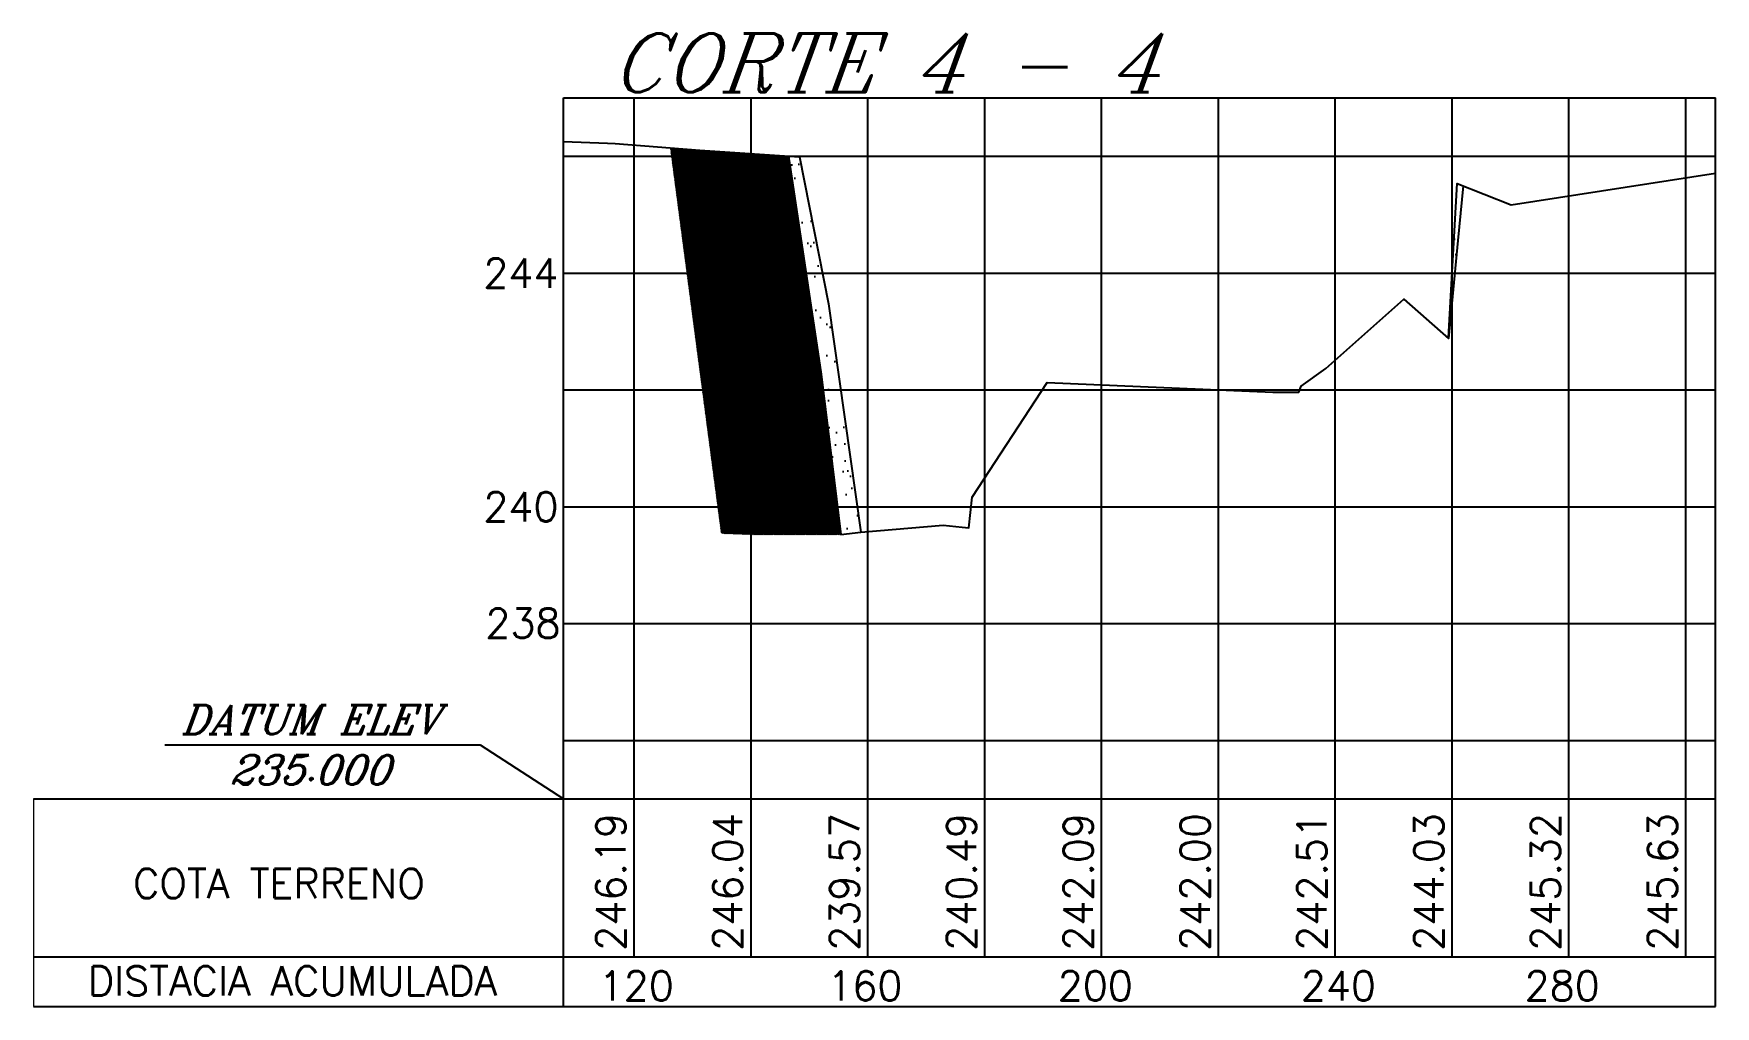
# Model space of a CAD drawing. Header units: metres. Extents: x 708941 to 724052, y 5405153 to 5413472.
# Drawn here: x 717245.2 to 717533, y 5407402.5 to 5407569 of the extents above; entities that cross this region are included whole.
import ezdxf
from ezdxf.enums import TextEntityAlignment as Align

# ---------------------------------------------------------------- set-up
doc = ezdxf.new("R2010")
doc.units = ezdxf.units.M
doc.header["$LTSCALE"] = 12.7
doc.header["$MEASUREMENT"] = 0
doc.layers.add('FORMATO', color=7, linetype='Continuous', lineweight=13)
for name, color, linetype in [('PBASE', 7, 'Continuous'), ('PEGCT', 7, 'Continuous'), ('PGRID', 250, 'Continuous'), ('PGRIDT', 7, 'Continuous')]:
    doc.layers.add(name, color=color, linetype=linetype)
doc.styles.add('5mm', font='simplex', dxfattribs={"height": 2.5})
doc.styles.add('C10O', font='complex', dxfattribs={"oblique": 20, "height": 4.167})
pattern_1 = [(45, (0, 0), (-0.0883883476483, 0.0883883476483), [])]

msp = doc.modelspace()

# ---------------------------------------------------------------- texts
at = {"style": 'C10O', "oblique": 20}
msp.add_text('CORTE 4 - 4', height=10, dxfattribs=at).set_placement((717390.77, 5407559.02), align=Align.CENTER)
at = {"layer": 'PEGCT', "style": '5mm'}
for s, p in [('246.19', (717347.98, 5407423.84)), ('246.04', (717367.98, 5407423.84)), ('239.57', (717387.98, 5407423.84)), ('240.49', (717407.98, 5407423.84)), ('242.09', (717427.98, 5407423.84)), ('242.00', (717447.98, 5407423.84)), ('242.51', (717467.98, 5407423.84)), ('244.03', (717487.98, 5407423.84)), ('245.32', (717507.98, 5407423.84)), ('245.63', (717527.98, 5407423.84))]:
    msp.add_text(s, height=5, rotation=90, dxfattribs=at).set_placement(p, align=Align.BOTTOM_CENTER)
for s, p in [('COTA TERRENO', (717287.17, 5407423.57)), ('DISTACIA ACUMULADA', (717289.49, 5407406.89)), ('120', (717348.32, 5407406.06)), ('160', (717387.45, 5407406.06)), ('200', (717426.9, 5407406.06)), ('240', (717468.52, 5407406.06)), ('280', (717506.82, 5407406.06))]:
    msp.add_text(s, height=5, dxfattribs=at).set_placement(p, align=Align.MIDDLE_CENTER)
at = {"layer": 'PGRIDT', "style": '5mm'}
for s, p in [('244', (717335.01, 5407528.04)), ('240', (717335.01, 5407488.04)), ('238', (717335.35, 5407468.11))]:
    msp.add_text(s, height=5, dxfattribs=at).set_placement(p, align=Align.MIDDLE_RIGHT)

# ---------------------------------------------------------------- blocks, each defined once
blk = doc.blocks.new('datum')
blk.add_line((-1.625, 0), (-0.125, 0))
at = {"style": 'C10O', "oblique": 20}
blk.add_text('DATUM ELEV', height=0.1389, dxfattribs=at).set_placement((-0.9375, 0.05), align=Align.CENTER)
blk.add_attdef('DATUM', text='', height=0.1389, dxfattribs=at).set_placement((-0.9375, -0.18889), align=Align.CENTER)

# ---------------------------------------------------------------- hatches: boundary and pattern name
h = msp.add_hatch()
h.set_pattern_fill('ANSI31', color=5)
h.set_pattern_definition(pattern_1)
h.paths.add_polyline_path([(717359.22, 5407549.07), (717354.2, 5407549.47), (717362.91, 5407483.51), (717368.39, 5407483.31), (717361.63, 5407532.66), (717360.27, 5407543.02), (717359.84, 5407545.56)])
h = msp.add_hatch()
h.set_pattern_fill('ANSI31', color=102, style=0)
h.set_pattern_definition(pattern_1)
h.paths.add_polyline_path([(717359.22, 5407549.07), (717360.34, 5407542.66), (717368.41, 5407483.32), (717383.37, 5407483.31), (717380.82, 5407504), (717375.83, 5407538.51), (717374.4, 5407548.06)])
h = msp.add_hatch()
h.set_pattern_fill('AR-SAND', color=46, scale=3, style=0)
h.set_pattern_definition([(37.5, (0, 0), (-0.1889800743, 5.780471307), [0, -4.56, 0, -5.1, 0, -4.875]), (7.5, (0, 0), (5.309330116, 8.466438196), [0, -2.46, 0, -4.11, 0, -1.575]), (327.5, (-3.69, 0), (9.3424255853, 0.0169771606), [0, -1.5, 0, -5.4, 0, -7.05]), (317.5, (-3.69, 0), (9.018379814, 2.633026695), [0, -0.75, 0, -3.54, 0, -4.05])])
h.paths.add_polyline_path([(717374.4, 5407548.06), (717375.04, 5407543.82), (717379.8, 5407512.02), (717381.33, 5407501.01), (717383.37, 5407483.31), (717386.79, 5407483.67), (717385.25, 5407494.56), (717382.43, 5407514.48), (717381.25, 5407522.77), (717379.75, 5407530.38), (717377.45, 5407542.02), (717376.37, 5407547.45), (717376.28, 5407547.94)])
h = msp.add_hatch()
h.set_pattern_fill('AR-SAND', color=46, scale=3, style=0)
h.set_pattern_definition([(37.5, (10395.6946, -911.9184), (-0.1889800743, 5.780471307), [0, -4.56, 0, -5.1, 0, -4.875]), (7.5, (10395.6946, -911.918), (5.309330116, 8.466438196), [0, -2.46, 0, -4.11, 0, -1.575]), (327.5, (10392.0046, -911.9184), (9.3424255853, 0.0169771606), [0, -1.5, 0, -5.4, 0, -7.05]), (317.5, (10392.0046, -911.918), (9.018379814, 2.633026695), [0, -0.75, 0, -3.54, 0, -4.05])])
h.paths.add_polyline_path([(717489.98, 5407543.06), (717489.26, 5407536.89), (717487.34, 5407516.82), (717487.48, 5407519.27), (717488.45, 5407536.67), (717488.82, 5407543.36)])

# ---------------------------------------------------------------- linework, layer by layer
at = {"color": 5}
msp.add_lwpolyline([(717335.89, 5407550.53), (717343.41, 5407550.27), (717344.72, 5407550.22), (717359.22, 5407549.07), (717376.28, 5407547.94), (717381.25, 5407522.77), (717386.79, 5407483.67), (717400.88, 5407484.87), (717404.1, 5407484.57), (717405.24, 5407484.43), (717405.84, 5407489.66), (717418.65, 5407509.32), (717457.28, 5407507.67), (717461.76, 5407507.67), (717462.12, 5407508.67), (717466.37, 5407511.69), (717479.71, 5407523.56), (717487.34, 5407516.82), (717487.36, 5407517.03), (717488.82, 5407543.36), (717498.08, 5407539.69), (717533.04, 5407545.15)], dxfattribs=at)
at = {"color": 46}
for points in [[(717374.4, 5407548.06), (717375.6, 5407540.08), (717379.99, 5407510.72), (717383.37, 5407483.31), (717386.79, 5407483.67)], [(717489.85, 5407542.96), (717488.95, 5407533.61), (717487.34, 5407516.82)]]:
    msp.add_lwpolyline(points, dxfattribs=at)
at = {"layer": 'FORMATO'}
msp.add_line((717245.17, 5407438.04), (717245.17, 5407402.54), dxfattribs=at)
at = {"layer": 'PBASE'}
for p, q in [((717245.17, 5407438.04), (717533.04, 5407438.04)), ((717335.89, 5407438.04), (717533.04, 5407438.04)), ((717335.89, 5407402.54), (717335.89, 5407438.04)), ((717347.98, 5407411.04), (717347.98, 5407438.04)), ((717367.98, 5407411.04), (717367.98, 5407438.04)), ((717387.98, 5407411.04), (717387.98, 5407438.04)), ((717407.98, 5407411.04), (717407.98, 5407438.04)), ((717427.98, 5407411.04), (717427.98, 5407438.04)), ((717447.98, 5407411.04), (717447.98, 5407438.04)), ((717467.98, 5407411.04), (717467.98, 5407438.04)), ((717487.98, 5407411.04), (717487.98, 5407438.04)), ((717507.98, 5407411.04), (717507.98, 5407438.04)), ((717527.98, 5407411.04), (717527.98, 5407438.04)), ((717533.04, 5407402.54), (717533.04, 5407438.04)), ((717245.17, 5407411.04), (717533.04, 5407411.04)), ((717245.17, 5407402.54), (717533.04, 5407402.54))]:
    msp.add_line(p, q, dxfattribs=at)
msp.add_lwpolyline([(717321.62, 5407447.31), (717335.89, 5407438.04)], dxfattribs=at)
at = {"layer": 'PGRID'}
for p, q in [((717335.89, 5407558.04), (717533.04, 5407558.04)), ((717335.89, 5407438.04), (717335.89, 5407558.04)), ((717347.98, 5407438.04), (717347.98, 5407558.04)), ((717367.98, 5407438.04), (717367.98, 5407558.04)), ((717387.98, 5407438.04), (717387.98, 5407558.04)), ((717407.98, 5407438.04), (717407.98, 5407558.04)), ((717427.98, 5407438.04), (717427.98, 5407558.04)), ((717447.98, 5407438.04), (717447.98, 5407558.04)), ((717467.98, 5407438.04), (717467.98, 5407558.04)), ((717487.98, 5407438.04), (717487.98, 5407558.04)), ((717507.98, 5407438.04), (717507.98, 5407558.04)), ((717527.98, 5407438.04), (717527.98, 5407558.04)), ((717533.04, 5407438.04), (717533.04, 5407558.04)), ((717335.89, 5407548.04), (717533.04, 5407548.04)), ((717335.89, 5407528.04), (717533.04, 5407528.04)), ((717335.89, 5407508.04), (717533.04, 5407508.04)), ((717335.89, 5407488.04), (717533.04, 5407488.04)), ((717335.89, 5407468.04), (717533.04, 5407468.04)), ((717335.89, 5407448.04), (717533.04, 5407448.04))]:
    msp.add_line(p, q, dxfattribs=at)

# ---------------------------------------------------------------- block references
at = {"layer": 'PBASE', "xscale": 35.99712023045868, "yscale": 35.99712023045868, "zscale": 35.99712023045868}
msp.add_blockref('datum', (717326.12, 5407447.31), dxfattribs=at).add_auto_attribs({'DATUM': '235.000'})

msp.set_redraw_order([(e.dxf.handle, doc.entitydb.next_handle()) for e in msp.query("TEXT MTEXT ATTDEF DIMENSION ARC_DIMENSION")])  # texts and dimensions are drawn at this point

doc.saveas('drawing.dxf')
